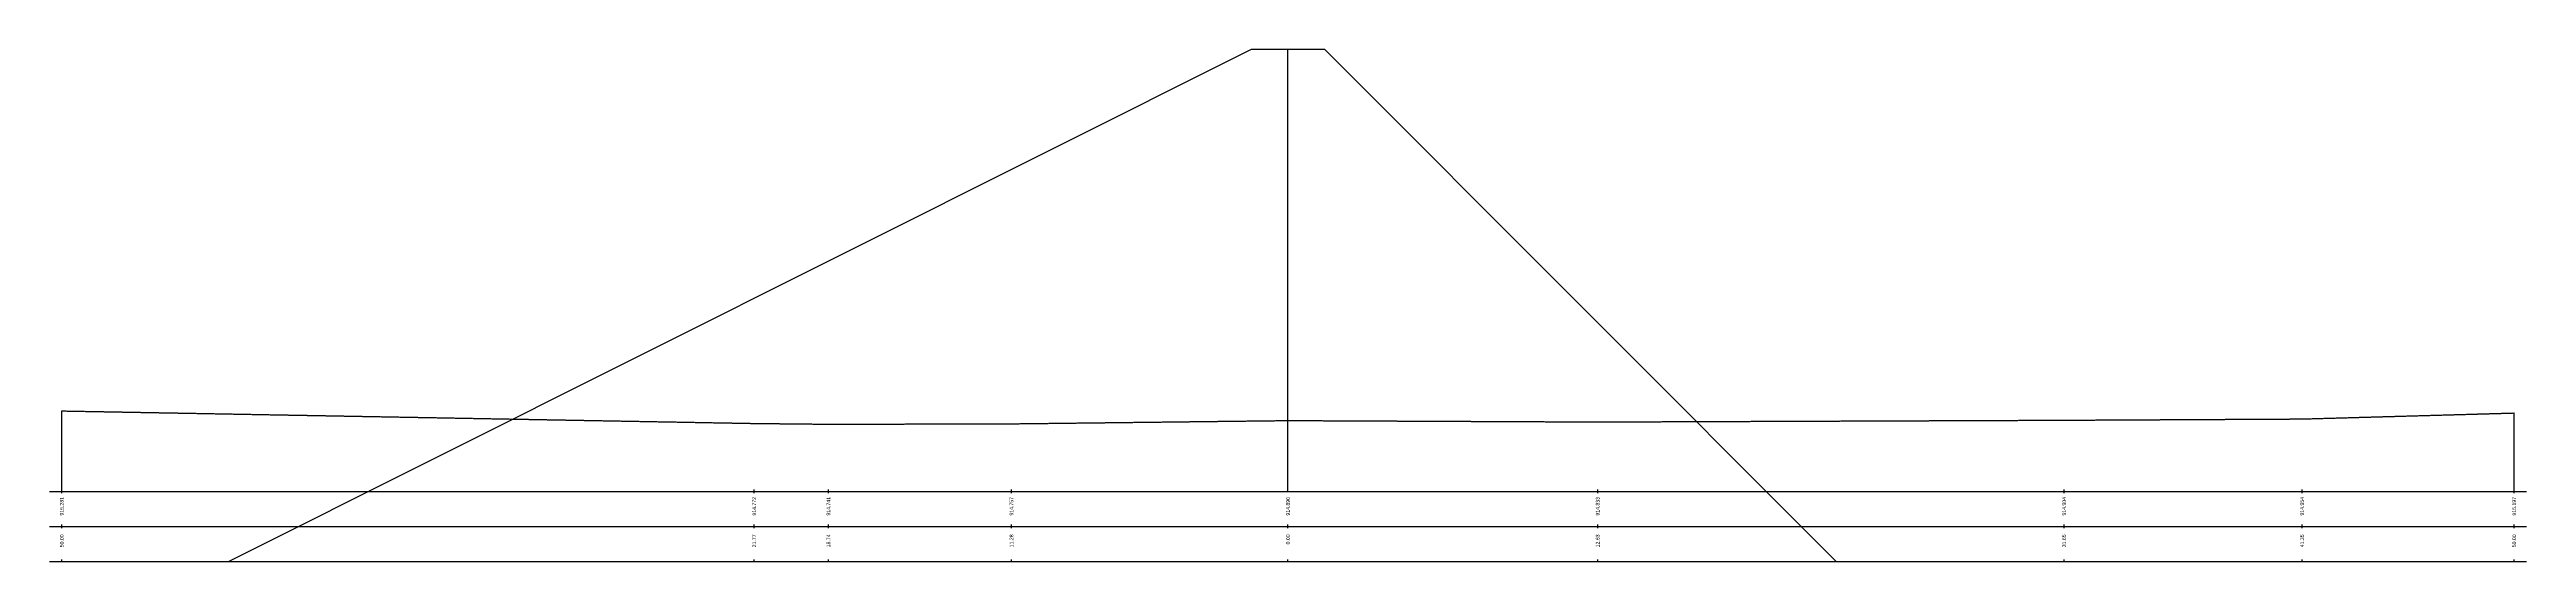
# Model space of a CAD drawing. Header units: millimetres. Extents: x 824502 to 1498685, y 1474633 to 1481826.
# Drawn here: x 1481485 to 1482495, y 1478775 to 1478983 of the extents above; entities that cross this region are included whole.
import ezdxf
from ezdxf.enums import TextEntityAlignment as Align

# ---------------------------------------------------------------- set-up
doc = ezdxf.new("R2010")
doc.units = ezdxf.units.MM
doc.linetypes.add('HIDDEN', pattern=[0.375, 0.25, -0.125])
doc.layers.add('CS_Drawing', color=7, linetype='Continuous')
doc.layers.add('GL', color=3, linetype='HIDDEN')
doc.styles.get("Standard").update_dxf_attribs({"font": 'arial.ttf'})

msp = doc.modelspace()

# ---------------------------------------------------------------- linework, layer by layer
at = {"color": 0}
for p, q in [((1481974.787, 1478983.106), (1481557.877, 1478774.606)), ((1482004.787, 1478983.106), (1481974.787, 1478983.106)), ((1481989.787, 1478803.106), (1481989.787, 1478983.106)), ((1482004.787, 1478983.106), (1482213.287, 1478774.606))]:
    msp.add_line(p, q, dxfattribs=at)
at = {"layer": 'CS_Drawing'}
for p, q in [((1481489.787, 1478803.106), (1481489.787, 1478835.916)), ((1482489.787, 1478803.106), (1482489.787, 1478835.076)), ((1481484.787, 1478803.106), (1482494.787, 1478803.106)), ((1481489.787, 1478802.356), (1481489.787, 1478803.856)), ((1481772.119, 1478802.356), (1481772.119, 1478803.856)), ((1481802.373, 1478802.356), (1481802.373, 1478803.856)), ((1481877.01, 1478802.356), (1481877.01, 1478803.856)), ((1482116.059, 1478802.356), (1482116.059, 1478803.856)), ((1482306.244, 1478802.356), (1482306.244, 1478803.856)), ((1482403.285, 1478802.356), (1482403.285, 1478803.856)), ((1482489.787, 1478802.356), (1482489.787, 1478803.856)), ((1481484.787, 1478788.856), (1482494.787, 1478788.856)), ((1481484.787, 1478788.856), (1482494.787, 1478788.856)), ((1481489.787, 1478788.106), (1481489.787, 1478789.606)), ((1481772.119, 1478788.106), (1481772.119, 1478789.606)), ((1481802.373, 1478788.106), (1481802.373, 1478789.606)), ((1481877.01, 1478788.106), (1481877.01, 1478789.606)), ((1481989.785, 1478788.106), (1481989.785, 1478789.606)), ((1482116.059, 1478788.106), (1482116.059, 1478789.606)), ((1482306.244, 1478788.106), (1482306.244, 1478789.606)), ((1482403.285, 1478788.106), (1482403.285, 1478789.606)), ((1482489.787, 1478788.106), (1482489.787, 1478789.606)), ((1481484.787, 1478774.606), (1482494.787, 1478774.606)), ((1481489.787, 1478774.606), (1481489.787, 1478775.356)), ((1481772.119, 1478774.606), (1481772.119, 1478775.356)), ((1481802.373, 1478774.606), (1481802.373, 1478775.356)), ((1481877.01, 1478774.606), (1481877.01, 1478775.356)), ((1481989.785, 1478774.606), (1481989.785, 1478775.356)), ((1482116.059, 1478774.606), (1482116.059, 1478775.356)), ((1482306.244, 1478774.606), (1482306.244, 1478775.356)), ((1482403.285, 1478774.606), (1482403.285, 1478775.356)), ((1482489.787, 1478774.606), (1482489.787, 1478775.356))]:
    msp.add_line(p, q, dxfattribs=at)
at = {"layer": 'GL'}
msp.add_lwpolyline([(1481489.787, 1478835.916), (1481772.119, 1478830.826), (1481802.373, 1478830.516), (1481877.01, 1478830.676), (1481989.785, 1478832.006), (1482116.059, 1478831.436), (1482306.244, 1478832.146), (1482403.285, 1478832.646), (1482489.787, 1478835.076)], dxfattribs=at)

# ---------------------------------------------------------------- texts
at = {"layer": 'CS_Drawing'}
for s, p in [('915.281', (1481489.787, 1478800.856)), ('914.772', (1481772.119, 1478800.856)), ('914.741', (1481802.373, 1478800.856)), ('914.757', (1481877.01, 1478800.856)), ('914.890', (1481989.785, 1478800.856)), ('914.833', (1482116.059, 1478800.856)), ('914.904', (1482306.244, 1478800.856)), ('914.954', (1482403.285, 1478800.856)), ('915.197', (1482489.787, 1478800.856)), ('50.00', (1481489.787, 1478785.606)), ('21.77', (1481772.119, 1478785.606)), ('18.74', (1481802.373, 1478785.606)), ('11.28', (1481877.01, 1478785.606)), ('0.00', (1481989.785, 1478785.606)), ('12.63', (1482116.059, 1478785.606)), ('31.65', (1482306.244, 1478785.606)), ('41.35', (1482403.285, 1478785.606)), ('50.00', (1482489.787, 1478785.606))]:
    msp.add_text(s, height=1.5, rotation=90, dxfattribs=at).set_placement(p, align=Align.MIDDLE_RIGHT)

doc.saveas('drawing.dxf')
